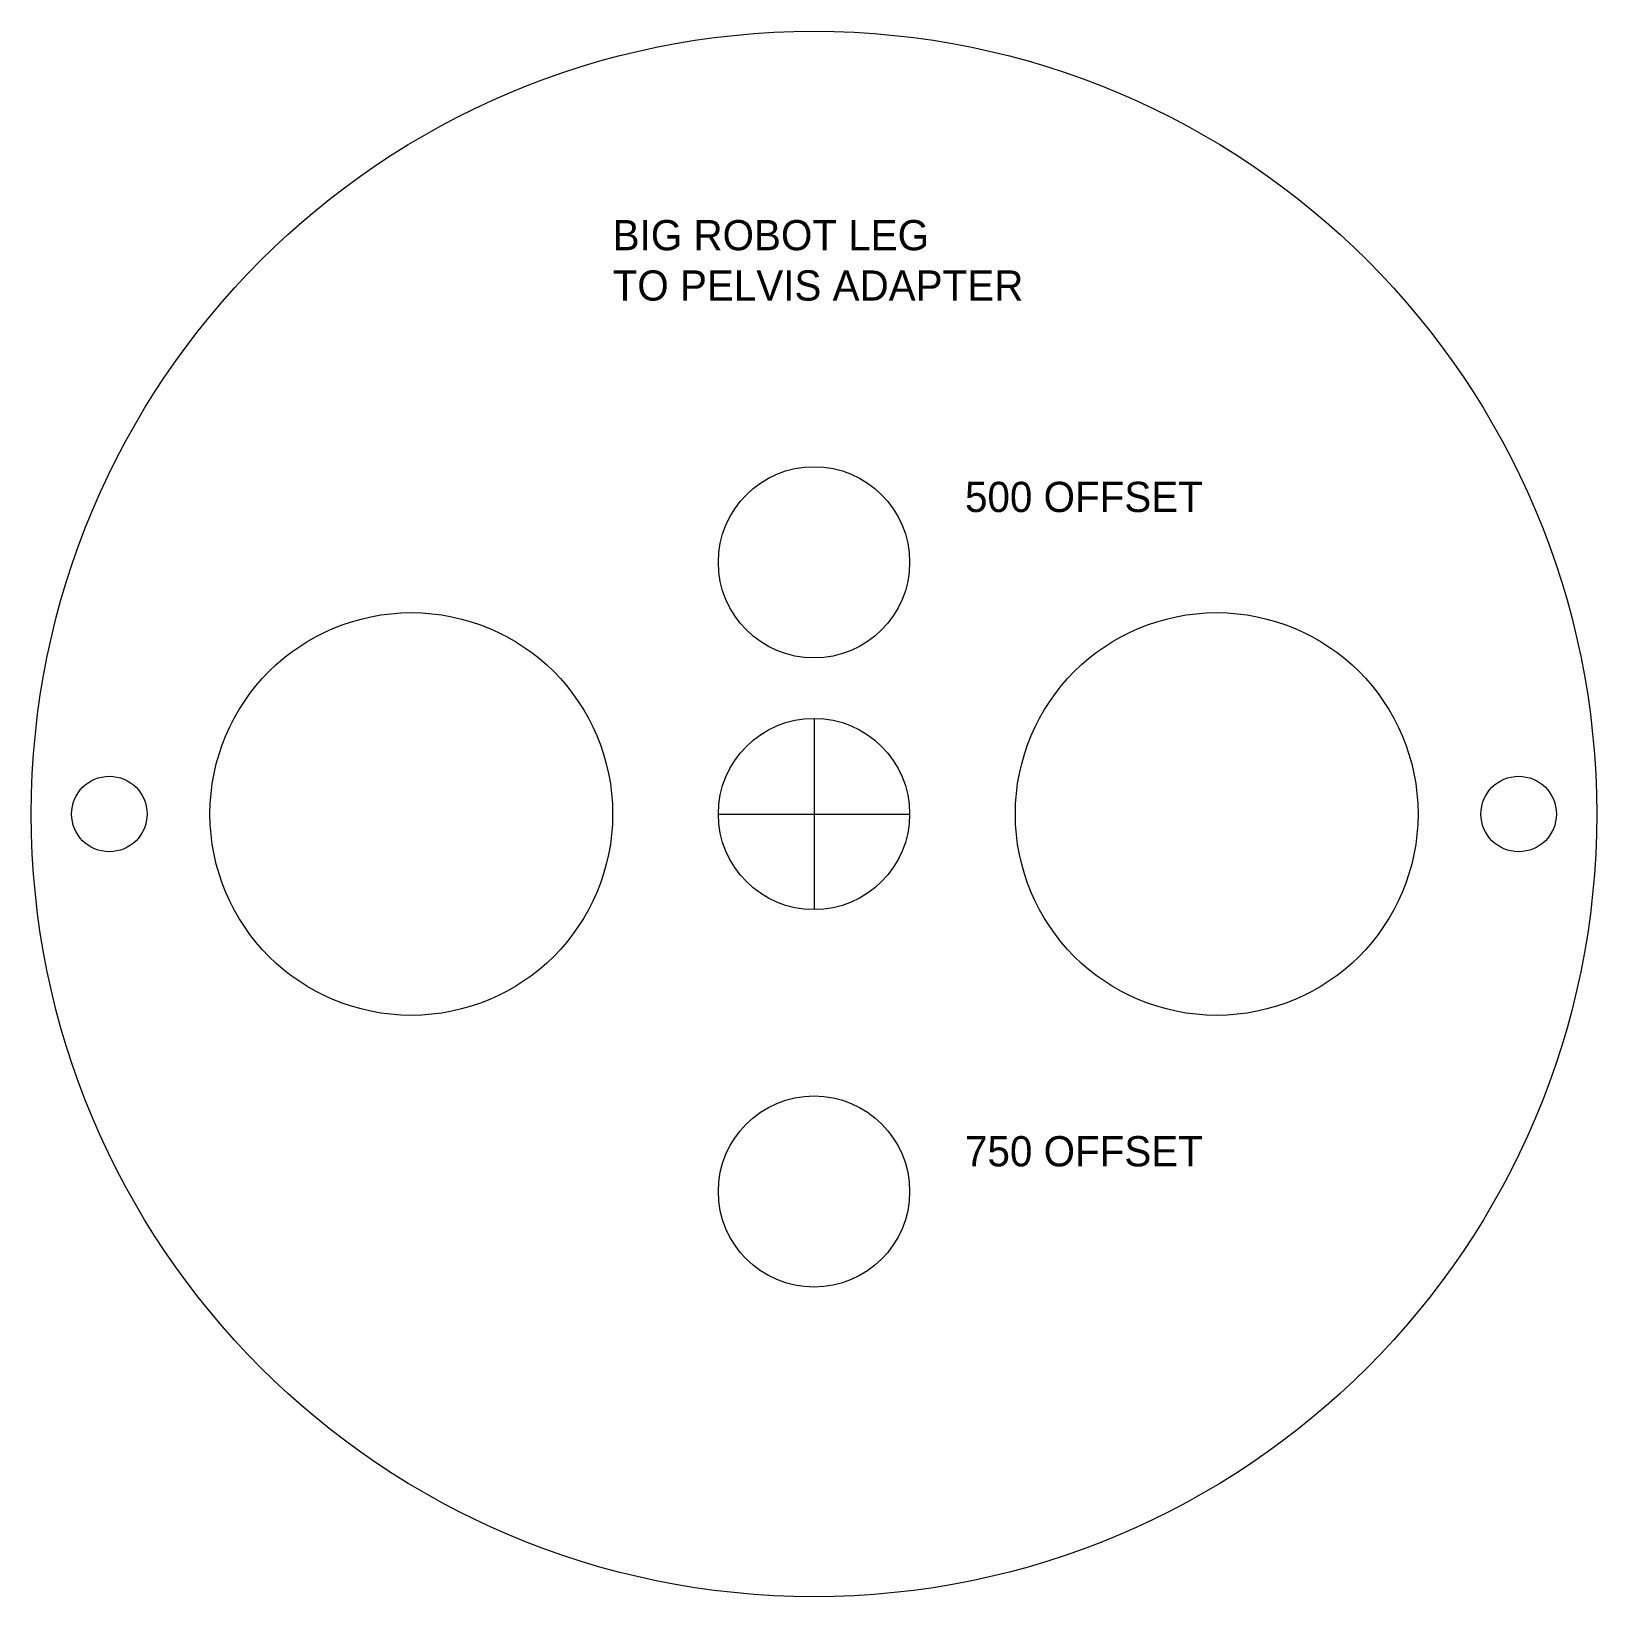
# Model space of a CAD drawing. Extents: x 0 to 3767, y 0 to 902.
# Drawn here: x 0.045 to 3.155, y 0.045 to 3.155 of the extents above; entities that cross this region are included whole.
import ezdxf

# ---------------------------------------------------------------- set-up
doc = ezdxf.new("R2010")
doc.units = 0
doc.header["$MEASUREMENT"] = 0
for name, color, linetype in [('etch', 4, 'Continuous'), ('holes', 1, 'Continuous'), ('outline', 3, 'Continuous')]:
    doc.layers.add(name, color=color, linetype=linetype)

msp = doc.modelspace()

# ---------------------------------------------------------------- texts
at = {"layer": 'etch', "linetype": 'Continuous', "lineweight": 0}
for s, p in [('BIG ROBOT LEG', (1.2, 2.72)), ('TO PELVIS ADAPTER', (1.2, 2.62)), ('500 OFFSET', (1.9, 2.2)), ('750 OFFSET', (1.9, 0.9))]:
    msp.add_text(s, height=0.06, dxfattribs=at).set_placement(p)

# ---------------------------------------------------------------- linework, layer by layer
at = {"linetype": 'Continuous', "lineweight": 0, "flags": 128}
msp.add_lwpolyline([(1.6, 1.6), (1.6, 1.6)], dxfattribs=at)
at = {"layer": 'etch', "linetype": 'Continuous', "lineweight": 0, "flags": 128}
for points in [[(1.6, 1.79), (1.6, 1.41)], [(1.41, 1.6), (1.79, 1.6)]]:
    msp.add_lwpolyline(points, dxfattribs=at)
at = {"layer": 'etch', "linetype": 'Continuous', "lineweight": 0}
msp.add_circle((1.6, 1.6), 0.19, dxfattribs=at)
at = {"layer": 'holes', "linetype": 'Continuous', "lineweight": 0}
for centre, radius in [((1.6, 2.1), 0.19), ((0.8, 1.6), 0.4), ((2.4, 1.6), 0.4), ((0.2, 1.6), 0.075), ((3, 1.6), 0.075), ((1.6, 0.85), 0.19)]:
    msp.add_circle(centre, radius, dxfattribs=at)
at = {"layer": 'outline', "linetype": 'Continuous', "lineweight": 0}
msp.add_circle((1.6, 1.6), 1.555, dxfattribs=at)

msp.set_redraw_order([(e.dxf.handle, doc.entitydb.next_handle()) for e in msp.query("TEXT MTEXT ATTDEF DIMENSION ARC_DIMENSION")])  # texts and dimensions are drawn at this point

doc.saveas('drawing.dxf')
